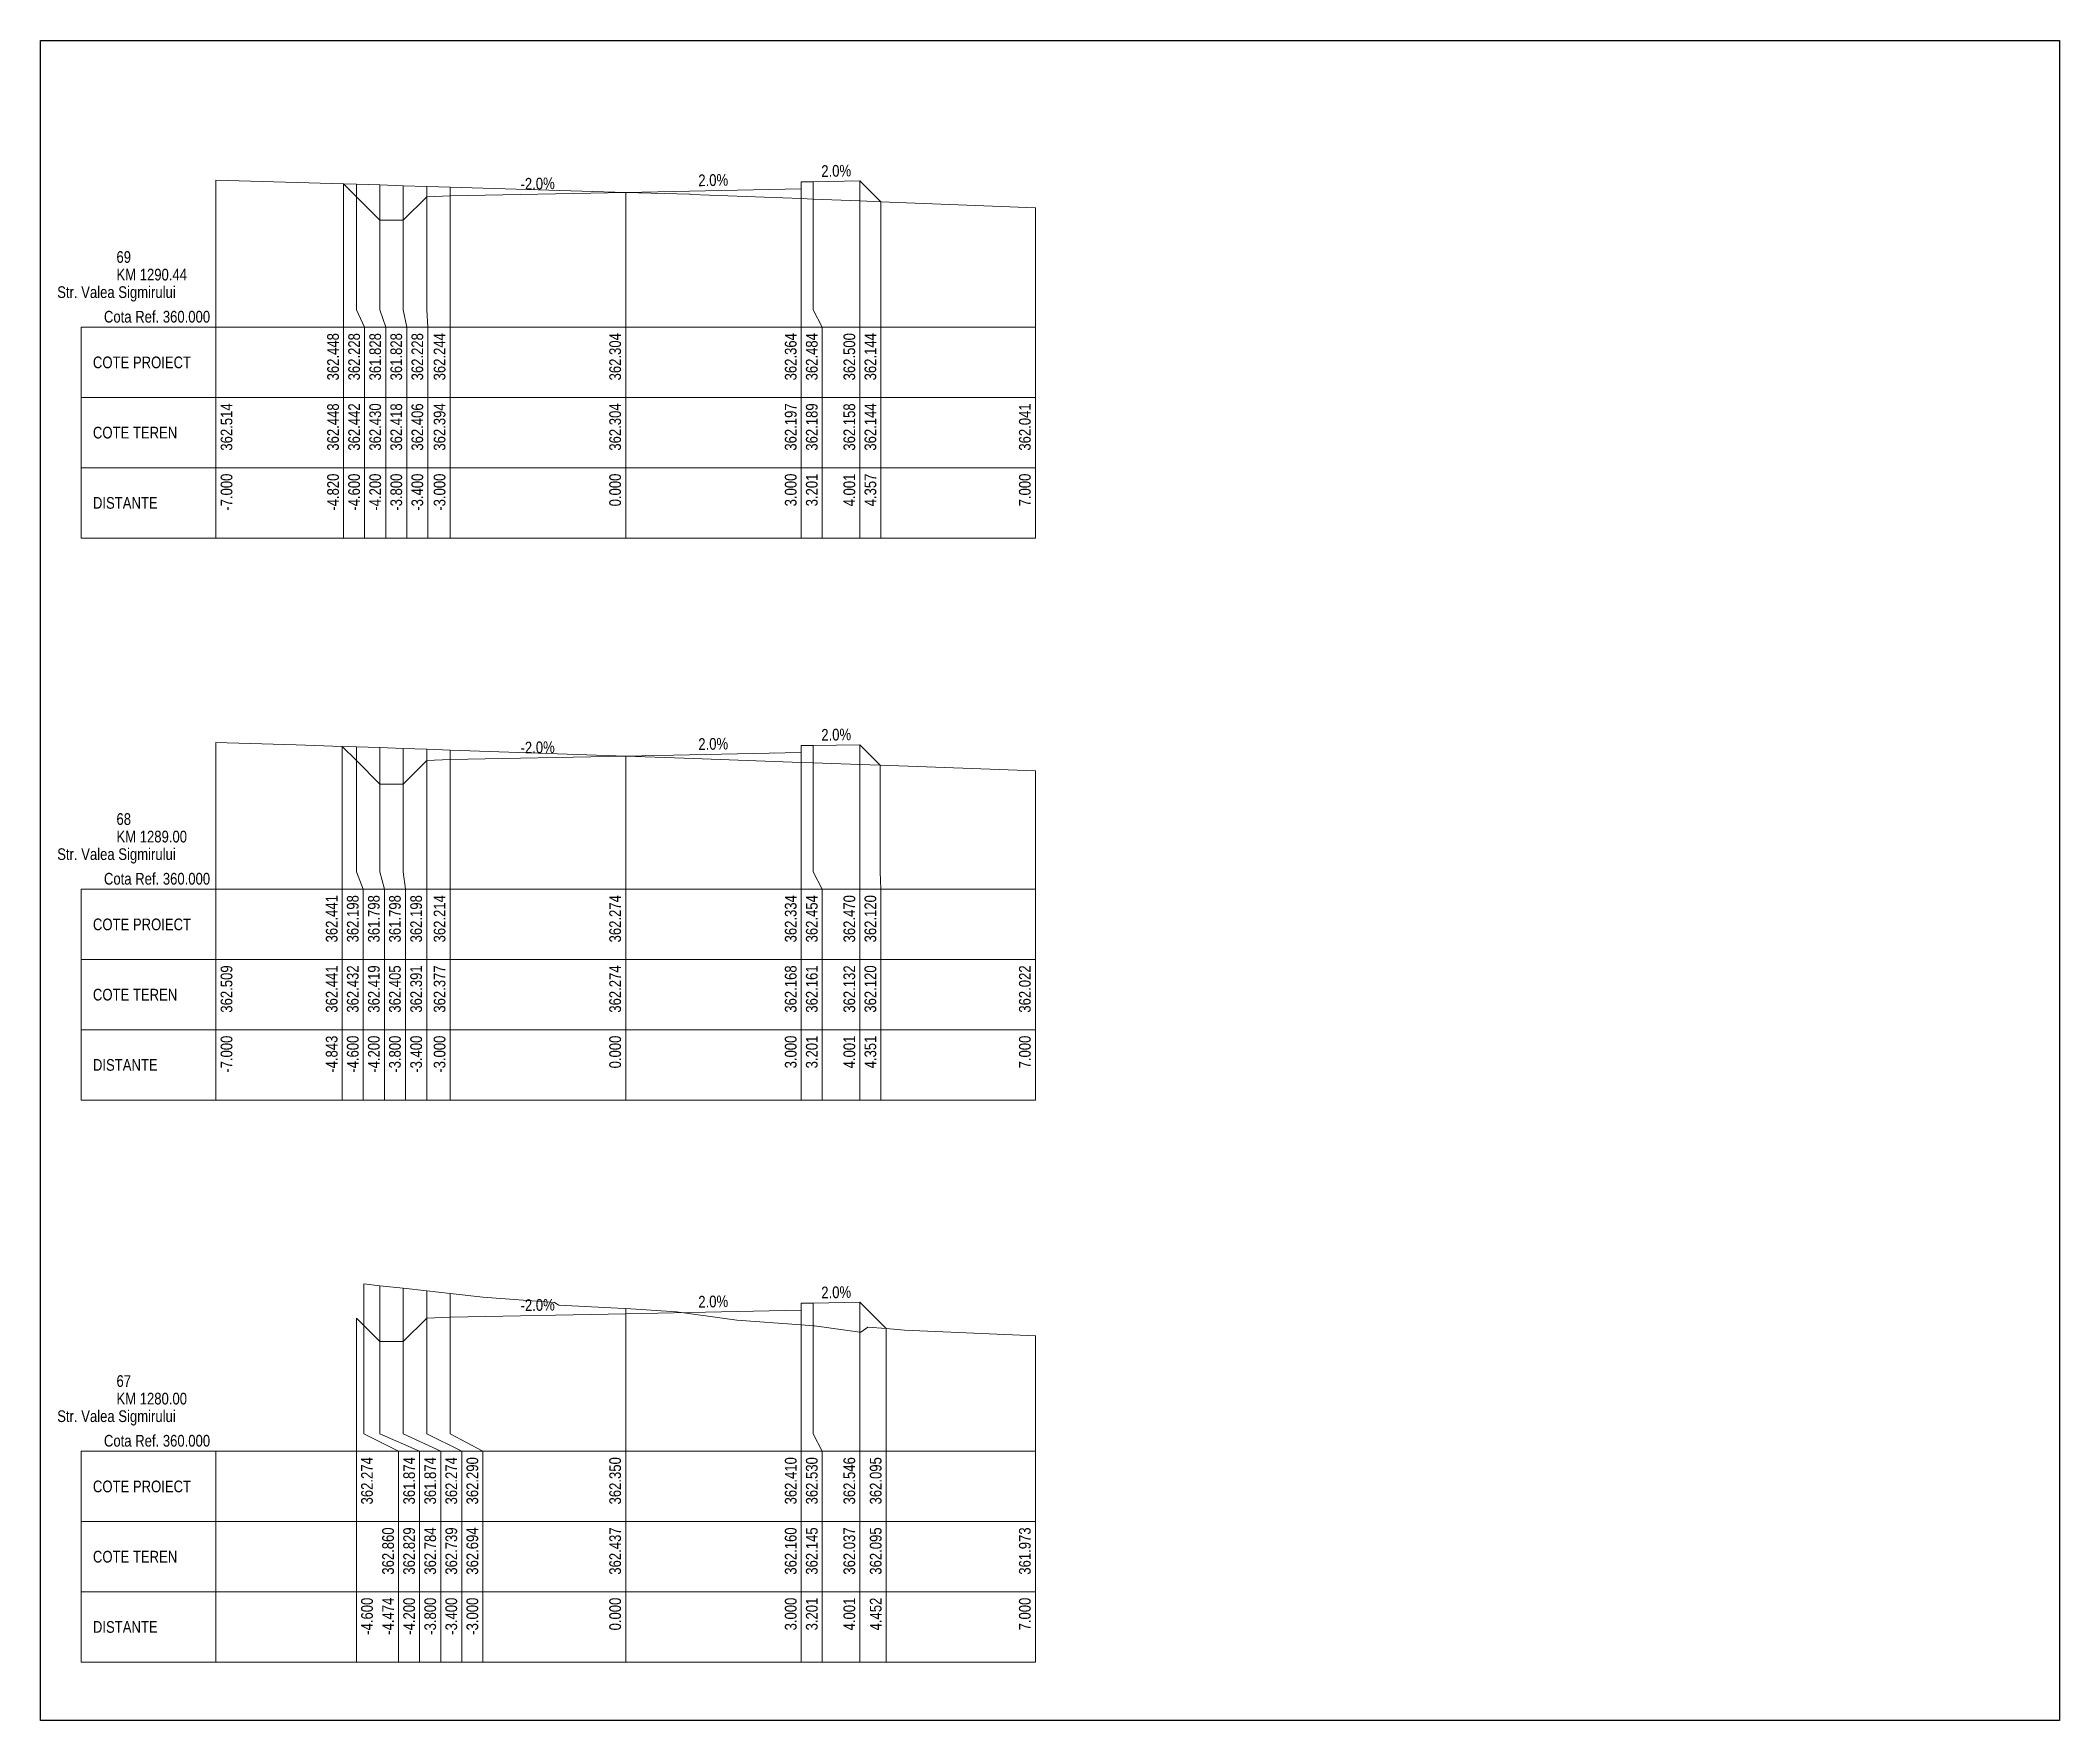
# Model space of a CAD drawing. Extents: x 1 to 634, y 0 to 594.
# Drawn here: x 600 to 634.5, y 0 to 28.7 of the extents above; entities that cross this region are included whole.
import ezdxf
from ezdxf.enums import TextEntityAlignment as Align

# ---------------------------------------------------------------- set-up
doc = ezdxf.new("R2010")
doc.units = 0
doc.header["$MEASUREMENT"] = 0
doc.layers.add('ARD-No Plot', color=1, linetype='Continuous', lineweight=0, plot=False)
for name, color, linetype, lineweight in [('Cartus', 7, 'Continuous', 0), ('DESIGN-TEXT', 7, 'Continuous', 0), ('EXISTING-TEXT', 7, 'Continuous', 0), ('LINES', 7, 'Continuous', 0), ('Text', 7, 'Continuous', 0), ('X-RL', 7, 'Continuous', 0), ('XPLOT-DESIGN', 5, 'Continuous', 0), ('XPLOT-EXISTING', 3, 'Continuous', 0), ('XPLOT-GRADE', 7, 'Continuous', 0), ('XPLOT-KM', 7, 'Continuous', 0), ('XPLOT-TITLE', 7, 'Continuous', 0)]:
    doc.layers.add(name, color=color, linetype=linetype, lineweight=lineweight)
doc.styles.add('$12$$0$Arial', font='arial.ttf', dxfattribs={"width": 0.8})

msp = doc.modelspace()

# ---------------------------------------------------------------- texts
at = {"layer": 'ARD-No Plot', "style": '$12$$0$Arial', "width": 0.8}
for p in [(601.3, 24.3), (601.3, 14.7), (601.3, 5.1)]:
    msp.add_text('Str. Valea Sigmirului', height=0.2, dxfattribs=at).set_placement(p, align=Align.CENTER)
at = {"layer": 'DESIGN-TEXT', "style": '$12$$0$Arial', "width": 0.8}
for s, p in [('362.448', (605.1, 23.7)), ('362.228', (605.46, 23.7)), ('361.828', (605.82, 23.7)), ('361.828', (606.18, 23.7)), ('362.228', (606.54, 23.7)), ('362.244', (606.92, 23.7)), ('362.304', (609.92, 23.7)), ('362.364', (612.92, 23.7)), ('362.484', (613.28, 23.7)), ('362.500', (613.921, 23.7)), ('362.144', (614.281, 23.7)), ('362.441', (605.077, 14.1)), ('362.198', (605.437, 14.1)), ('361.798', (605.797, 14.1)), ('361.798', (606.157, 14.1)), ('362.198', (606.52, 14.1)), ('362.214', (606.92, 14.1)), ('362.274', (609.92, 14.1)), ('362.334', (612.92, 14.1)), ('362.454', (613.28, 14.1)), ('362.470', (613.921, 14.1)), ('362.120', (614.281, 14.1)), ('362.274', (605.68, 4.5)), ('361.874', (606.4, 4.5)), ('361.874', (606.76, 4.5)), ('362.274', (607.12, 4.5)), ('362.290', (607.48, 4.5)), ('362.350', (609.92, 4.5)), ('362.410', (612.92, 4.5)), ('362.530', (613.28, 4.5)), ('362.546', (613.921, 4.5)), ('362.095', (614.372, 4.5))]:
    msp.add_text(s, height=0.2, rotation=90, dxfattribs=at).set_placement(p, align=Align.RIGHT)
at = {"layer": 'EXISTING-TEXT', "style": '$12$$0$Arial', "width": 0.8}
for s, p in [('362.514', (603.28, 22.5)), ('362.514', (603.28, 22.5)), ('362.448', (605.1, 22.5)), ('362.442', (605.46, 22.5)), ('362.430', (605.82, 22.5)), ('362.418', (606.18, 22.5)), ('362.406', (606.54, 22.5)), ('362.394', (606.92, 22.5)), ('362.304', (609.92, 22.5)), ('362.304', (609.92, 22.5)), ('362.197', (612.92, 22.5)), ('362.189', (613.28, 22.5)), ('362.158', (613.921, 22.5)), ('362.144', (614.281, 22.5)), ('362.041', (616.92, 22.5)), ('362.509', (603.28, 12.9)), ('362.509', (603.28, 12.9)), ('362.441', (605.077, 12.9)), ('362.432', (605.437, 12.9)), ('362.419', (605.797, 12.9)), ('362.405', (606.157, 12.9)), ('362.391', (606.52, 12.9)), ('362.377', (606.92, 12.9)), ('362.274', (609.92, 12.9)), ('362.274', (609.92, 12.9)), ('362.168', (612.92, 12.9)), ('362.161', (613.28, 12.9)), ('362.132', (613.921, 12.9)), ('362.120', (614.281, 12.9)), ('362.022', (616.92, 12.9)), ('362.860', (606.04, 3.3)), ('362.829', (606.4, 3.3)), ('362.784', (606.76, 3.3)), ('362.739', (607.12, 3.3)), ('362.694', (607.48, 3.3)), ('362.437', (609.92, 3.3)), ('362.437', (609.92, 3.3)), ('362.160', (612.92, 3.3)), ('362.145', (613.28, 3.3)), ('362.037', (613.921, 3.3)), ('362.095', (614.372, 3.3)), ('361.973', (616.92, 3.3)), ('361.973', (616.92, 3.3))]:
    msp.add_text(s, height=0.2, rotation=90, dxfattribs=at).set_placement(p, align=Align.RIGHT)
at = {"layer": 'Text', "style": '$12$$0$Arial', "width": 0.8}
for s, p in [('-7.000', (603.28, 21.3)), ('-7.000', (603.28, 21.3)), ('-4.820', (605.1, 21.3)), ('-4.820', (605.1, 21.3)), ('-4.820', (605.1, 21.3)), ('-4.600', (605.46, 21.3)), ('-4.600', (605.46, 21.3)), ('-4.600', (605.46, 21.3)), ('-4.200', (605.82, 21.3)), ('-4.200', (605.82, 21.3)), ('-4.200', (605.82, 21.3)), ('-3.800', (606.18, 21.3)), ('-3.800', (606.18, 21.3)), ('-3.800', (606.18, 21.3)), ('-3.400', (606.54, 21.3)), ('-3.400', (606.54, 21.3)), ('-3.400', (606.54, 21.3)), ('-3.000', (606.92, 21.3)), ('-3.000', (606.92, 21.3)), ('-3.000', (606.92, 21.3)), ('0.000', (609.92, 21.3)), ('0.000', (609.92, 21.3)), ('0.000', (609.92, 21.3)), ('3.000', (612.92, 21.3)), ('3.000', (612.92, 21.3)), ('3.000', (612.92, 21.3)), ('3.201', (613.28, 21.3)), ('3.201', (613.28, 21.3)), ('3.201', (613.28, 21.3)), ('4.001', (613.921, 21.3)), ('4.001', (613.921, 21.3)), ('4.001', (613.921, 21.3)), ('4.357', (614.281, 21.3)), ('4.357', (614.281, 21.3)), ('4.357', (614.281, 21.3)), ('7.000', (616.92, 21.3)), ('7.000', (616.92, 21.3)), ('-7.000', (603.28, 11.7)), ('-7.000', (603.28, 11.7)), ('-4.843', (605.077, 11.7)), ('-4.843', (605.077, 11.7)), ('-4.843', (605.077, 11.7)), ('-4.600', (605.437, 11.7)), ('-4.600', (605.437, 11.7)), ('-4.600', (605.437, 11.7)), ('-4.200', (605.797, 11.7)), ('-4.200', (605.797, 11.7)), ('-4.200', (605.797, 11.7)), ('-3.800', (606.157, 11.7)), ('-3.800', (606.157, 11.7)), ('-3.800', (606.157, 11.7)), ('-3.400', (606.52, 11.7)), ('-3.400', (606.52, 11.7)), ('-3.400', (606.52, 11.7)), ('-3.000', (606.92, 11.7)), ('-3.000', (606.92, 11.7)), ('-3.000', (606.92, 11.7)), ('0.000', (609.92, 11.7)), ('0.000', (609.92, 11.7)), ('0.000', (609.92, 11.7)), ('3.000', (612.92, 11.7)), ('3.000', (612.92, 11.7)), ('3.000', (612.92, 11.7)), ('3.201', (613.28, 11.7)), ('3.201', (613.28, 11.7)), ('3.201', (613.28, 11.7)), ('4.001', (613.921, 11.7)), ('4.001', (613.921, 11.7)), ('4.001', (613.921, 11.7)), ('4.351', (614.281, 11.7)), ('4.351', (614.281, 11.7)), ('4.351', (614.281, 11.7)), ('7.000', (616.92, 11.7)), ('7.000', (616.92, 11.7)), ('-4.600', (605.68, 2.1)), ('-4.474', (606.04, 2.1)), ('-4.474', (606.04, 2.1)), ('-4.200', (606.4, 2.1)), ('-4.200', (606.4, 2.1)), ('-4.200', (606.4, 2.1)), ('-3.800', (606.76, 2.1)), ('-3.800', (606.76, 2.1)), ('-3.800', (606.76, 2.1)), ('-3.400', (607.12, 2.1)), ('-3.400', (607.12, 2.1)), ('-3.400', (607.12, 2.1)), ('-3.000', (607.48, 2.1)), ('-3.000', (607.48, 2.1)), ('-3.000', (607.48, 2.1)), ('0.000', (609.92, 2.1)), ('0.000', (609.92, 2.1)), ('0.000', (609.92, 2.1)), ('3.000', (612.92, 2.1)), ('3.000', (612.92, 2.1)), ('3.000', (612.92, 2.1)), ('3.201', (613.28, 2.1)), ('3.201', (613.28, 2.1)), ('3.201', (613.28, 2.1)), ('4.001', (613.921, 2.1)), ('4.001', (613.921, 2.1)), ('4.001', (613.921, 2.1)), ('4.452', (614.372, 2.1)), ('4.452', (614.372, 2.1)), ('4.452', (614.372, 2.1)), ('7.000', (616.92, 2.1)), ('7.000', (616.92, 2.1))]:
    msp.add_text(s, height=0.2, rotation=90, dxfattribs=at).set_placement(p, align=Align.RIGHT)
at = {"layer": 'X-RL', "style": '$12$$0$Arial', "width": 0.8}
for p in [(602.9, 23.88), (602.9, 14.28), (602.9, 4.68)]:
    msp.add_text('Cota Ref. 360.000', height=0.2, dxfattribs=at).set_placement(p, align=Align.RIGHT)
at = {"layer": 'XPLOT-GRADE', "style": '$12$$0$Arial', "width": 0.8}
for s, p in [('2.0%', (613.599, 26.372)), ('-2.0%', (608.498, 26.154)), ('2.0%', (611.498, 26.214)), ('2.0%', (613.599, 16.742)), ('-2.0%', (608.498, 16.524)), ('2.0%', (611.498, 16.584)), ('2.0%', (611.498, 7.059)), ('2.0%', (613.599, 7.217)), ('-2.0%', (608.498, 6.999))]:
    msp.add_text(s, height=0.2, rotation=1.1458, dxfattribs=at).set_placement(p, align=Align.CENTER)
at = {"layer": 'XPLOT-KM', "style": '$12$$0$Arial', "width": 0.8}
for s, p in [('69', (601.3, 24.9)), ('KM 1290.44', (601.3, 24.6)), ('68', (601.3, 15.3)), ('KM 1289.00', (601.3, 15)), ('67', (601.3, 5.7)), ('KM 1280.00', (601.3, 5.4))]:
    msp.add_text(s, height=0.2, dxfattribs=at).set_placement(p)
at = {"layer": 'XPLOT-TITLE', "style": '$12$$0$Arial', "width": 0.8}
for s, p in [('COTE PROIECT', (600.898, 23.1)), ('COTE TEREN', (600.898, 21.9)), ('DISTANTE', (600.898, 20.7)), ('COTE PROIECT', (600.898, 13.5)), ('COTE TEREN', (600.898, 12.3)), ('DISTANTE', (600.898, 11.1)), ('COTE PROIECT', (600.898, 3.9)), ('COTE TEREN', (600.898, 2.7)), ('DISTANTE', (600.898, 1.5))]:
    msp.add_text(s, height=0.2, dxfattribs=at).set_placement(p)

# ---------------------------------------------------------------- blocks, each defined once
blk = doc.blocks.new('$11$$0$A3_TRANSV_ALIN_TIRENA')
at = {"layer": ''}
blk.add_lwpolyline([(0, 0), (0, 287), (345, 287), (345, 0)], close=True, dxfattribs=at)

# ---------------------------------------------------------------- linework, layer by layer
at = {"layer": 'LINES'}
for p, q in [((603, 24.1), (603, 26.314)), ((603, 24.1), (603, 26.314)), ((605.18, 24.1), (605.18, 26.248)), ((605.18, 24.1), (605.18, 26.248)), ((605.18, 24.1), (605.18, 26.248)), ((605.4, 24.1), (605.4, 26.242)), ((605.4, 24.1), (605.4, 26.242)), ((605.4, 24.1), (605.4, 26.242)), ((605.8, 24.1), (605.8, 26.23)), ((605.8, 24.1), (605.8, 26.23)), ((605.8, 24.1), (605.8, 26.23)), ((613.201, 24.1), (613.201, 26.284)), ((613.201, 24.1), (613.201, 26.284)), ((613.201, 24.1), (613.201, 26.284)), ((614.001, 24.1), (614.001, 26.3)), ((614.001, 24.1), (614.001, 26.3)), ((614.001, 24.1), (614.001, 26.3)), ((606.2, 24.1), (606.2, 26.218)), ((606.2, 24.1), (606.2, 26.218)), ((606.2, 24.1), (606.2, 26.218)), ((606.6, 24.1), (606.6, 26.206)), ((606.6, 24.1), (606.6, 26.206)), ((606.6, 24.1), (606.6, 26.206)), ((607, 24.1), (607, 26.194)), ((607, 24.1), (607, 26.194)), ((607, 24.1), (607, 26.194)), ((610, 24.1), (610, 26.104)), ((610, 24.1), (610, 26.104)), ((610, 24.1), (610, 26.104)), ((613, 24.1), (613, 26.164)), ((613, 24.1), (613, 26.164)), ((613, 24.1), (613, 26.164)), ((614.357, 24.1), (614.357, 25.944)), ((614.357, 24.1), (614.357, 25.944)), ((614.357, 24.1), (614.357, 25.944)), ((617, 24.1), (617, 25.841)), ((617, 24.1), (617, 25.841)), ((603, 23.8), (603, 24.1)), ((603, 23.8), (603, 24.1)), ((605.18, 23.8), (605.18, 24.1)), ((605.18, 23.8), (605.18, 24.1)), ((605.18, 23.8), (605.18, 24.1)), ((605.54, 23.8), (605.4, 24.1)), ((605.54, 23.8), (605.4, 24.1)), ((605.54, 23.8), (605.4, 24.1)), ((605.9, 23.8), (605.8, 24.1)), ((605.9, 23.8), (605.8, 24.1)), ((605.9, 23.8), (605.8, 24.1)), ((606.26, 23.8), (606.2, 24.1)), ((606.26, 23.8), (606.2, 24.1)), ((606.26, 23.8), (606.2, 24.1)), ((606.62, 23.8), (606.6, 24.1)), ((606.62, 23.8), (606.6, 24.1)), ((606.62, 23.8), (606.6, 24.1)), ((607, 23.8), (607, 24.1)), ((607, 23.8), (607, 24.1)), ((607, 23.8), (607, 24.1)), ((610, 23.8), (610, 24.1)), ((610, 23.8), (610, 24.1)), ((610, 23.8), (610, 24.1)), ((613, 23.8), (613, 24.1)), ((613, 23.8), (613, 24.1)), ((613, 23.8), (613, 24.1)), ((613.36, 23.8), (613.201, 24.1)), ((613.36, 23.8), (613.201, 24.1)), ((613.36, 23.8), (613.201, 24.1)), ((614.001, 23.8), (614.001, 24.1)), ((614.001, 23.8), (614.001, 24.1)), ((614.001, 23.8), (614.001, 24.1)), ((614.361, 23.8), (614.357, 24.1)), ((614.361, 23.8), (614.357, 24.1)), ((614.361, 23.8), (614.357, 24.1)), ((617, 23.8), (617, 24.1)), ((617, 23.8), (617, 24.1)), ((600.698, 22.6), (600.698, 23.8)), ((600.698, 23.8), (603, 23.8)), ((603, 20.2), (603, 23.8)), ((603, 20.2), (603, 23.8)), ((603, 20.2), (603, 23.8)), ((603, 23.8), (617, 23.8)), ((605.18, 20.2), (605.18, 23.8)), ((605.18, 20.2), (605.18, 23.8)), ((605.18, 20.2), (605.18, 23.8)), ((605.54, 20.2), (605.54, 23.8)), ((605.54, 20.2), (605.54, 23.8)), ((605.54, 20.2), (605.54, 23.8)), ((605.9, 20.2), (605.9, 23.8)), ((605.9, 20.2), (605.9, 23.8)), ((605.9, 20.2), (605.9, 23.8)), ((606.26, 20.2), (606.26, 23.8)), ((606.26, 20.2), (606.26, 23.8)), ((606.26, 20.2), (606.26, 23.8)), ((606.62, 20.2), (606.62, 23.8)), ((606.62, 20.2), (606.62, 23.8)), ((606.62, 20.2), (606.62, 23.8)), ((607, 20.2), (607, 23.8)), ((607, 20.2), (607, 23.8)), ((607, 20.2), (607, 23.8)), ((610, 20.2), (610, 23.8)), ((610, 20.2), (610, 23.8)), ((610, 20.2), (610, 23.8)), ((613, 20.2), (613, 23.8)), ((613, 20.2), (613, 23.8)), ((613, 20.2), (613, 23.8)), ((613.36, 20.2), (613.36, 23.8)), ((613.36, 20.2), (613.36, 23.8)), ((613.36, 20.2), (613.36, 23.8)), ((614.001, 20.2), (614.001, 23.8)), ((614.001, 20.2), (614.001, 23.8)), ((614.001, 20.2), (614.001, 23.8)), ((614.361, 20.2), (614.361, 23.8)), ((614.361, 20.2), (614.361, 23.8)), ((614.361, 20.2), (614.361, 23.8)), ((617, 20.2), (617, 23.8)), ((617, 20.2), (617, 23.8)), ((617, 20.2), (617, 23.8)), ((600.698, 21.4), (600.698, 22.6)), ((600.698, 22.6), (603, 22.6)), ((603, 22.6), (600.698, 22.6)), ((603, 22.6), (617, 22.6)), ((600.698, 20.2), (600.698, 21.4)), ((600.698, 21.4), (603, 21.4)), ((603, 21.4), (600.698, 21.4)), ((603, 21.4), (617, 21.4)), ((603, 20.2), (600.698, 20.2)), ((603, 20.2), (617, 20.2)), ((603, 14.5), (603, 16.709)), ((603, 14.5), (603, 16.709)), ((605.157, 14.5), (605.157, 16.641)), ((605.157, 14.5), (605.157, 16.641)), ((605.157, 14.5), (605.157, 16.641)), ((605.4, 14.5), (605.4, 16.632)), ((605.4, 14.5), (605.4, 16.632)), ((605.4, 14.5), (605.4, 16.632)), ((605.8, 14.5), (605.8, 16.619)), ((605.8, 14.5), (605.8, 16.619)), ((605.8, 14.5), (605.8, 16.619)), ((606.2, 14.5), (606.2, 16.605)), ((606.2, 14.5), (606.2, 16.605)), ((606.2, 14.5), (606.2, 16.605)), ((606.6, 14.5), (606.6, 16.591)), ((606.6, 14.5), (606.6, 16.591)), ((606.6, 14.5), (606.6, 16.591)), ((607, 14.5), (607, 16.577)), ((607, 14.5), (607, 16.577)), ((607, 14.5), (607, 16.577)), ((613.201, 14.5), (613.201, 16.654)), ((613.201, 14.5), (613.201, 16.654)), ((613.201, 14.5), (613.201, 16.654)), ((614.001, 14.5), (614.001, 16.67)), ((614.001, 14.5), (614.001, 16.67)), ((614.001, 14.5), (614.001, 16.67)), ((610, 14.5), (610, 16.474)), ((610, 14.5), (610, 16.474)), ((610, 14.5), (610, 16.474)), ((613, 14.5), (613, 16.534)), ((613, 14.5), (613, 16.534)), ((613, 14.5), (613, 16.534)), ((614.351, 14.5), (614.351, 16.32)), ((614.351, 14.5), (614.351, 16.32)), ((614.351, 14.5), (614.351, 16.32)), ((617, 14.5), (617, 16.222)), ((617, 14.5), (617, 16.222)), ((603, 14.2), (603, 14.5)), ((603, 14.2), (603, 14.5)), ((605.157, 14.2), (605.157, 14.5)), ((605.157, 14.2), (605.157, 14.5)), ((605.157, 14.2), (605.157, 14.5)), ((605.517, 14.2), (605.4, 14.5)), ((605.517, 14.2), (605.4, 14.5)), ((605.517, 14.2), (605.4, 14.5)), ((605.877, 14.2), (605.8, 14.5)), ((605.877, 14.2), (605.8, 14.5)), ((605.877, 14.2), (605.8, 14.5)), ((606.237, 14.2), (606.2, 14.5)), ((606.237, 14.2), (606.2, 14.5)), ((606.237, 14.2), (606.2, 14.5)), ((606.6, 14.2), (606.6, 14.5)), ((606.6, 14.2), (606.6, 14.5)), ((606.6, 14.2), (606.6, 14.5)), ((607, 14.2), (607, 14.5)), ((607, 14.2), (607, 14.5)), ((607, 14.2), (607, 14.5)), ((610, 14.2), (610, 14.5)), ((610, 14.2), (610, 14.5)), ((610, 14.2), (610, 14.5)), ((613, 14.2), (613, 14.5)), ((613, 14.2), (613, 14.5)), ((613, 14.2), (613, 14.5)), ((613.36, 14.2), (613.201, 14.5)), ((613.36, 14.2), (613.201, 14.5)), ((613.36, 14.2), (613.201, 14.5)), ((614.001, 14.2), (614.001, 14.5)), ((614.001, 14.2), (614.001, 14.5)), ((614.001, 14.2), (614.001, 14.5)), ((614.361, 14.2), (614.351, 14.5)), ((614.361, 14.2), (614.351, 14.5)), ((614.361, 14.2), (614.351, 14.5)), ((617, 14.2), (617, 14.5)), ((617, 14.2), (617, 14.5)), ((600.698, 13), (600.698, 14.2)), ((600.698, 14.2), (603, 14.2)), ((603, 10.6), (603, 14.2)), ((603, 10.6), (603, 14.2)), ((603, 10.6), (603, 14.2)), ((603, 14.2), (617, 14.2)), ((605.157, 10.6), (605.157, 14.2)), ((605.157, 10.6), (605.157, 14.2)), ((605.157, 10.6), (605.157, 14.2)), ((605.517, 10.6), (605.517, 14.2)), ((605.517, 10.6), (605.517, 14.2)), ((605.517, 10.6), (605.517, 14.2)), ((605.877, 10.6), (605.877, 14.2)), ((605.877, 10.6), (605.877, 14.2)), ((605.877, 10.6), (605.877, 14.2)), ((606.237, 10.6), (606.237, 14.2)), ((606.237, 10.6), (606.237, 14.2)), ((606.237, 10.6), (606.237, 14.2)), ((606.6, 10.6), (606.6, 14.2)), ((606.6, 10.6), (606.6, 14.2)), ((606.6, 10.6), (606.6, 14.2)), ((607, 10.6), (607, 14.2)), ((607, 10.6), (607, 14.2)), ((607, 10.6), (607, 14.2)), ((610, 10.6), (610, 14.2)), ((610, 10.6), (610, 14.2)), ((610, 10.6), (610, 14.2)), ((613, 10.6), (613, 14.2)), ((613, 10.6), (613, 14.2)), ((613, 10.6), (613, 14.2)), ((613.36, 10.6), (613.36, 14.2)), ((613.36, 10.6), (613.36, 14.2)), ((613.36, 10.6), (613.36, 14.2)), ((614.001, 10.6), (614.001, 14.2)), ((614.001, 10.6), (614.001, 14.2)), ((614.001, 10.6), (614.001, 14.2)), ((614.361, 10.6), (614.361, 14.2)), ((614.361, 10.6), (614.361, 14.2)), ((614.361, 10.6), (614.361, 14.2)), ((617, 10.6), (617, 14.2)), ((617, 10.6), (617, 14.2)), ((617, 10.6), (617, 14.2)), ((600.698, 11.8), (600.698, 13)), ((600.698, 13), (603, 13)), ((603, 13), (600.698, 13)), ((603, 13), (617, 13)), ((600.698, 10.6), (600.698, 11.8)), ((600.698, 11.8), (603, 11.8)), ((603, 11.8), (600.698, 11.8)), ((603, 11.8), (617, 11.8)), ((603, 10.6), (600.698, 10.6)), ((603, 10.6), (617, 10.6)), ((605.526, 4.9), (605.526, 7.46)), ((605.526, 4.9), (605.526, 7.46)), ((605.8, 4.9), (605.8, 7.429)), ((605.8, 4.9), (605.8, 7.429)), ((605.8, 4.9), (605.8, 7.429)), ((606.2, 4.9), (606.2, 7.384)), ((606.2, 4.9), (606.2, 7.384)), ((606.2, 4.9), (606.2, 7.384)), ((606.6, 4.9), (606.6, 7.339)), ((606.6, 4.9), (606.6, 7.339)), ((606.6, 4.9), (606.6, 7.339)), ((607, 4.9), (607, 7.294)), ((607, 4.9), (607, 7.294)), ((607, 4.9), (607, 7.294)), ((610, 4.9), (610, 7.037)), ((610, 4.9), (610, 7.037)), ((610, 4.9), (610, 7.037)), ((613, 4.9), (613, 7.01)), ((613, 4.9), (613, 7.01)), ((613, 4.9), (613, 7.01)), ((613.201, 4.9), (613.201, 7.13)), ((613.201, 4.9), (613.201, 7.13)), ((613.201, 4.9), (613.201, 7.13)), ((614.001, 4.9), (614.001, 7.146)), ((614.001, 4.9), (614.001, 7.146)), ((614.001, 4.9), (614.001, 7.146)), ((605.4, 4.9), (605.4, 6.874)), ((614.452, 4.9), (614.452, 6.695)), ((614.452, 4.9), (614.452, 6.695)), ((614.452, 4.9), (614.452, 6.695)), ((617, 4.9), (617, 6.573)), ((617, 4.9), (617, 6.573)), ((605.4, 4.6), (605.4, 4.9)), ((606.12, 4.6), (605.526, 4.9)), ((606.12, 4.6), (605.526, 4.9)), ((606.48, 4.6), (605.8, 4.9)), ((606.48, 4.6), (605.8, 4.9)), ((606.48, 4.6), (605.8, 4.9)), ((606.84, 4.6), (606.2, 4.9)), ((606.84, 4.6), (606.2, 4.9)), ((606.84, 4.6), (606.2, 4.9)), ((607.2, 4.6), (606.6, 4.9)), ((607.2, 4.6), (606.6, 4.9)), ((607.2, 4.6), (606.6, 4.9)), ((607.56, 4.6), (607, 4.9)), ((607.56, 4.6), (607, 4.9)), ((607.56, 4.6), (607, 4.9)), ((610, 4.6), (610, 4.9)), ((610, 4.6), (610, 4.9)), ((610, 4.6), (610, 4.9)), ((613, 4.6), (613, 4.9)), ((613, 4.6), (613, 4.9)), ((613, 4.6), (613, 4.9)), ((613.36, 4.6), (613.201, 4.9)), ((613.36, 4.6), (613.201, 4.9)), ((613.36, 4.6), (613.201, 4.9)), ((614.001, 4.6), (614.001, 4.9)), ((614.001, 4.6), (614.001, 4.9)), ((614.001, 4.6), (614.001, 4.9)), ((614.452, 4.6), (614.452, 4.9)), ((614.452, 4.6), (614.452, 4.9)), ((614.452, 4.6), (614.452, 4.9)), ((617, 4.6), (617, 4.9)), ((617, 4.6), (617, 4.9)), ((600.698, 3.4), (600.698, 4.6)), ((600.698, 4.6), (603, 4.6)), ((603, 1), (603, 4.6)), ((603, 4.6), (617, 4.6)), ((605.4, 1), (605.4, 4.6)), ((606.12, 1), (606.12, 4.6)), ((606.12, 1), (606.12, 4.6)), ((606.48, 1), (606.48, 4.6)), ((606.48, 1), (606.48, 4.6)), ((606.48, 1), (606.48, 4.6)), ((606.84, 1), (606.84, 4.6)), ((606.84, 1), (606.84, 4.6)), ((606.84, 1), (606.84, 4.6)), ((607.2, 1), (607.2, 4.6)), ((607.2, 1), (607.2, 4.6)), ((607.2, 1), (607.2, 4.6)), ((607.56, 1), (607.56, 4.6)), ((607.56, 1), (607.56, 4.6)), ((607.56, 1), (607.56, 4.6)), ((610, 1), (610, 4.6)), ((610, 1), (610, 4.6)), ((610, 1), (610, 4.6)), ((613, 1), (613, 4.6)), ((613, 1), (613, 4.6)), ((613, 1), (613, 4.6)), ((613.36, 1), (613.36, 4.6)), ((613.36, 1), (613.36, 4.6)), ((613.36, 1), (613.36, 4.6)), ((614.001, 1), (614.001, 4.6)), ((614.001, 1), (614.001, 4.6)), ((614.001, 1), (614.001, 4.6)), ((614.452, 1), (614.452, 4.6)), ((614.452, 1), (614.452, 4.6)), ((614.452, 1), (614.452, 4.6)), ((617, 1), (617, 4.6)), ((617, 1), (617, 4.6)), ((617, 1), (617, 4.6)), ((600.698, 2.2), (600.698, 3.4)), ((600.698, 3.4), (603, 3.4)), ((603, 3.4), (600.698, 3.4)), ((603, 3.4), (617, 3.4)), ((600.698, 1), (600.698, 2.2)), ((600.698, 2.2), (603, 2.2)), ((603, 2.2), (600.698, 2.2)), ((603, 2.2), (617, 2.2)), ((603, 1), (600.698, 1)), ((603, 1), (617, 1))]:
    msp.add_line(p, q, dxfattribs=at)
at = {"layer": 'XPLOT-DESIGN'}
for p, q in [((605.18, 26.248), (605.4, 26.028)), ((613, 26.164), (613.001, 26.284)), ((613.001, 26.284), (613.201, 26.284)), ((613.201, 26.284), (614.001, 26.3)), ((614.001, 26.3), (614.357, 25.944)), ((605.4, 26.028), (605.8, 25.628)), ((606.2, 25.628), (606.6, 26.028)), ((606.6, 26.028), (607, 26.044)), ((607, 26.044), (610, 26.104)), ((610, 26.104), (613, 26.164)), ((605.8, 25.628), (606.2, 25.628)), ((605.157, 16.641), (605.4, 16.398)), ((613, 16.534), (613.001, 16.654)), ((613.001, 16.654), (613.201, 16.654)), ((613.201, 16.654), (614.001, 16.67)), ((614.001, 16.67), (614.351, 16.32)), ((605.4, 16.398), (605.8, 15.998)), ((606.2, 15.998), (606.6, 16.398)), ((606.6, 16.398), (607, 16.414)), ((607, 16.414), (610, 16.474)), ((610, 16.474), (613, 16.534)), ((605.8, 15.998), (606.2, 15.998)), ((607, 6.89), (610, 6.95)), ((610, 6.95), (613, 7.01)), ((613, 7.01), (613.001, 7.13)), ((613.001, 7.13), (613.201, 7.13)), ((613.201, 7.13), (614.001, 7.146)), ((614.001, 7.146), (614.452, 6.695)), ((605.4, 6.874), (605.8, 6.474)), ((606.2, 6.474), (606.6, 6.874)), ((606.6, 6.874), (607, 6.89)), ((605.8, 6.474), (606.2, 6.474))]:
    msp.add_line(p, q, dxfattribs=at)
at = {"layer": 'XPLOT-EXISTING'}
for p, q in [((603, 26.314), (603, 26.314)), ((603, 26.314), (605.18, 26.248)), ((605.18, 26.248), (605.4, 26.242)), ((605.4, 26.242), (605.8, 26.23)), ((605.8, 26.23), (606.2, 26.218)), ((606.2, 26.218), (606.6, 26.206)), ((606.6, 26.206), (607, 26.194)), ((607, 26.194), (610, 26.104)), ((610, 26.104), (610, 26.104)), ((610, 26.104), (611.093, 26.071)), ((611.093, 26.071), (611.098, 26.071)), ((611.098, 26.071), (611.101, 26.071)), ((611.101, 26.071), (611.121, 26.07)), ((611.121, 26.07), (613, 25.997)), ((613, 25.997), (613.201, 25.989)), ((613.201, 25.989), (614.001, 25.958)), ((614.001, 25.958), (614.357, 25.944)), ((614.357, 25.944), (617, 25.841)), ((603, 16.709), (603, 16.709)), ((603, 16.709), (604.37, 16.668)), ((604.37, 16.668), (605.157, 16.641)), ((605.157, 16.641), (605.4, 16.632)), ((605.4, 16.632), (605.8, 16.619)), ((605.8, 16.619), (606.2, 16.605)), ((606.2, 16.605), (606.6, 16.591)), ((606.6, 16.591), (607, 16.577)), ((607, 16.577), (610, 16.474)), ((610, 16.474), (610, 16.474)), ((610, 16.474), (611.002, 16.439)), ((611.002, 16.439), (613, 16.368)), ((613, 16.368), (613.201, 16.361)), ((613.201, 16.361), (614.001, 16.332)), ((614.001, 16.332), (614.351, 16.32)), ((614.351, 16.32), (614.826, 16.303)), ((614.826, 16.303), (617, 16.222)), ((605.526, 7.46), (605.8, 7.429)), ((605.8, 7.429), (606.2, 7.384)), ((606.2, 7.384), (606.6, 7.339)), ((606.6, 7.339), (607, 7.294)), ((607, 7.294), (607.557, 7.231)), ((607.557, 7.231), (608.783, 7.142)), ((608.783, 7.142), (608.859, 7.097)), ((608.859, 7.097), (609.866, 7.046)), ((609.866, 7.046), (610, 7.037)), ((610, 7.037), (610, 7.037)), ((610, 7.037), (610.866, 6.983)), ((610.866, 6.983), (611.9, 6.839)), ((611.9, 6.839), (613, 6.76)), ((613, 6.76), (613.201, 6.745)), ((613.201, 6.745), (613.225, 6.744)), ((613.225, 6.744), (614.001, 6.637)), ((614.001, 6.637), (614.018, 6.635)), ((614.018, 6.635), (614.136, 6.721)), ((614.136, 6.721), (614.452, 6.695)), ((614.452, 6.695), (614.764, 6.67)), ((614.764, 6.67), (617, 6.573)), ((617, 6.573), (617, 6.573))]:
    msp.add_line(p, q, dxfattribs=at)

# ---------------------------------------------------------------- block references
at = {"layer": 'Cartus', "xscale": 0.1, "yscale": 0.1, "zscale": 0.1}
msp.add_blockref('$11$$0$A3_TRANSV_ALIN_TIRENA', (600, 0), dxfattribs=at)

msp.set_redraw_order([(e.dxf.handle, doc.entitydb.next_handle()) for e in msp.query("TEXT MTEXT ATTDEF DIMENSION ARC_DIMENSION")])  # texts and dimensions are drawn at this point

doc.saveas('drawing.dxf')
